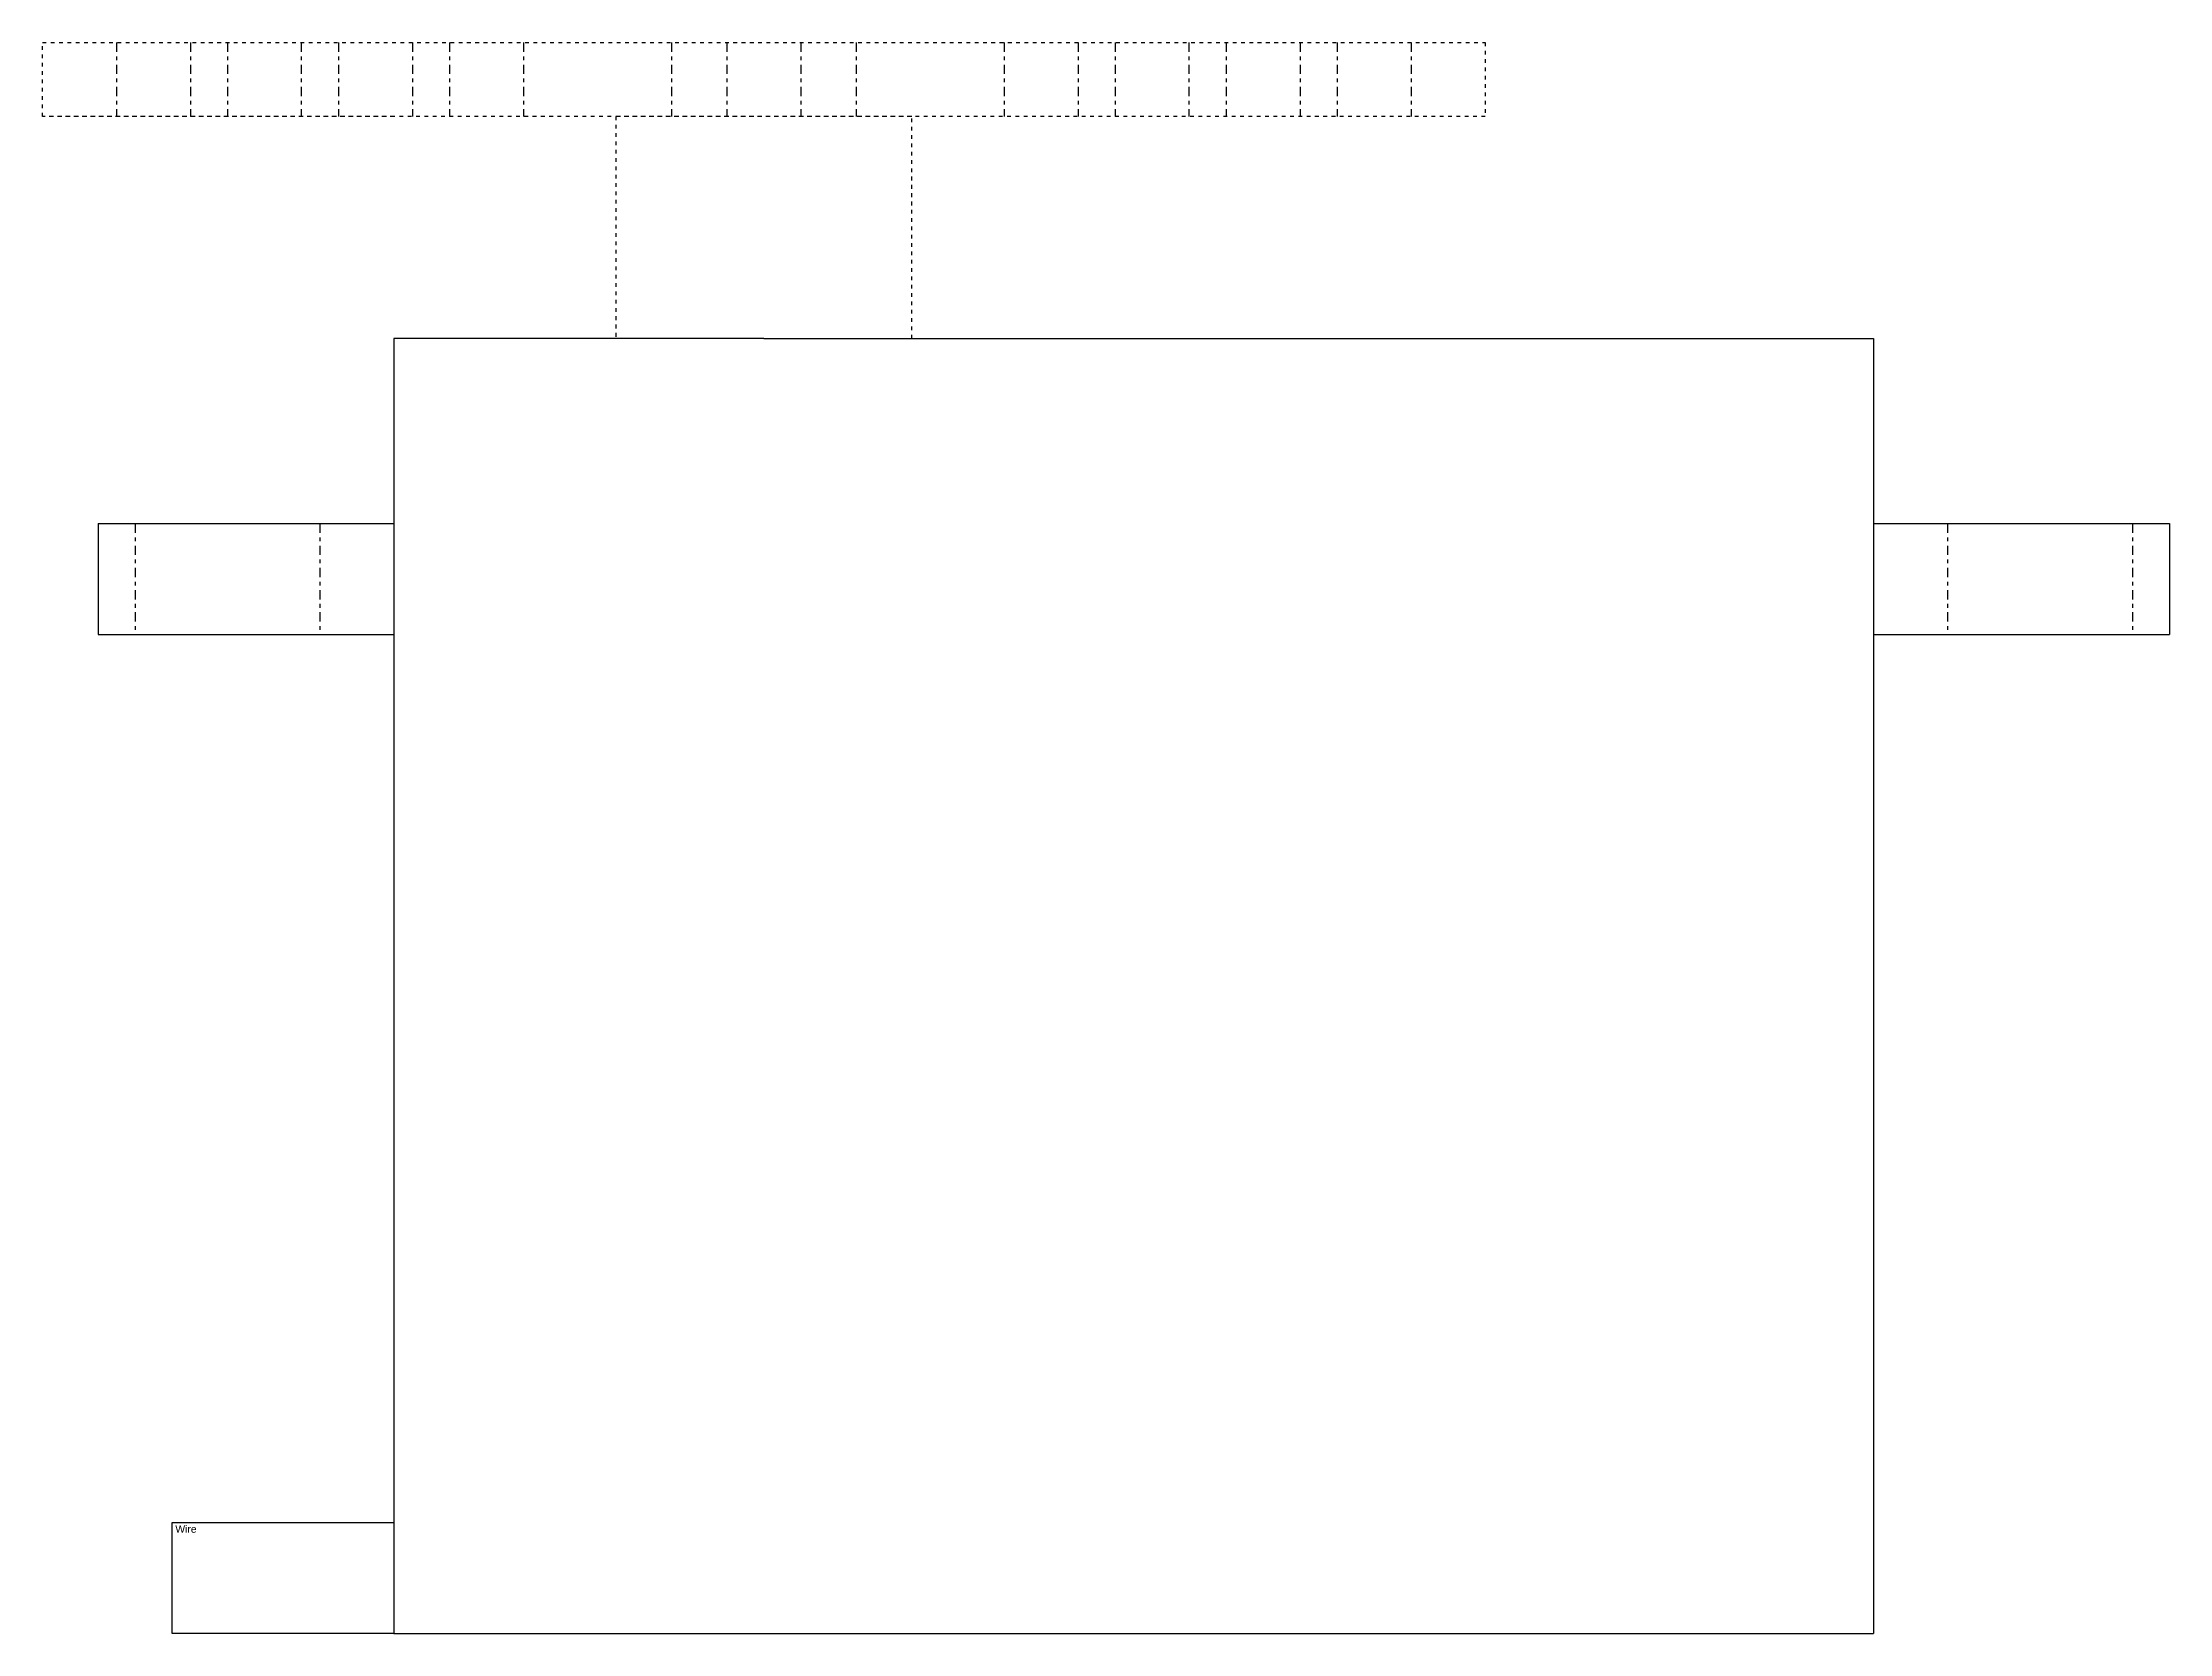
# Model space of a CAD drawing. Header units: inches. Extents: x 4 to 3747, y -1393 to 142.
# Drawn here: x 464.1 to 521.6, y -287.5 to -244.5 of the extents above; entities that cross this region are included whole.
import ezdxf

# ---------------------------------------------------------------- set-up
doc = ezdxf.new("R2010")
doc.units = ezdxf.units.IN
doc.header["$MEASUREMENT"] = 0
doc.linetypes.add('DASHDOT2', pattern=[0.5, 0.25, -0.125, 0, -0.125])
doc.linetypes.add('DOT2', pattern=[0.125, 0, -0.125])
doc.layers.add('Hidden', color=2, linetype='DASHDOT2')
doc.layers.add('Switch_Wisker', color=5, linetype='DOT2')
doc.styles.get("Standard").update_dxf_attribs({"font": 'arial.ttf'})

msp = doc.modelspace()

# ---------------------------------------------------------------- texts
at = {"insert": (467.73645, -284.60613), "char_height": 0.2, "width": 5, "attachment_point": 1}
msp.add_mtext('Wire', dxfattribs=at)

# ---------------------------------------------------------------- linework, layer by layer
for p, q in [((483.64582, -252.52735), (473.64582, -252.52735)), ((473.64582, -252.52735), (473.64582, -287.52735)), ((483.64582, -252.52735), (513.64582, -252.52735)), ((513.64582, -252.52735), (513.64582, -287.52735)), ((465.64582, -257.52735), (473.64582, -257.52735)), ((465.64582, -257.52735), (465.64582, -260.52735)), ((513.64582, -257.52735), (521.64582, -257.52735)), ((521.64582, -257.52735), (521.64582, -260.52735)), ((465.64582, -260.52735), (473.64582, -260.52735)), ((513.64582, -260.52735), (521.64582, -260.52735)), ((467.64582, -287.52735), (467.64582, -284.52735)), ((467.64582, -284.52735), (473.64582, -284.52735)), ((473.64582, -287.52735), (467.64582, -287.52735)), ((473.64582, -287.52735), (513.64582, -287.52735))]:
    msp.add_line(p, q)
at = {"layer": 'Hidden'}
for p, q in [((466.14582, -244.52735), (466.14582, -246.52735)), ((468.14582, -244.52735), (468.14582, -246.52735)), ((469.14582, -244.52735), (469.14582, -246.52735)), ((471.13803, -244.52735), (471.13752, -246.52735)), ((472.14582, -244.52735), (472.14582, -246.52735)), ((474.14582, -244.52735), (474.14582, -246.52735)), ((475.14582, -244.52735), (475.14582, -246.52735)), ((477.14582, -244.52735), (477.14582, -246.52735)), ((481.14582, -244.52735), (481.14582, -246.52735)), ((482.64582, -244.52735), (482.64582, -246.52735)), ((484.64582, -244.52735), (484.64582, -246.52735)), ((486.14582, -244.52735), (486.14582, -246.52735)), ((490.14582, -244.52735), (490.14582, -246.52735)), ((492.14582, -244.52735), (492.14582, -246.52735)), ((493.14582, -244.52735), (493.14582, -246.52735)), ((495.13803, -244.52735), (495.13803, -246.52735)), ((496.14582, -244.52735), (496.14582, -246.52735)), ((498.14582, -244.52735), (498.14582, -246.52735)), ((499.14582, -244.52735), (499.14582, -246.52735)), ((501.14582, -244.52735), (501.14582, -246.52735)), ((466.64582, -257.52735), (466.64582, -260.52735)), ((471.64582, -257.52735), (471.64582, -260.52735)), ((515.64582, -257.52735), (515.64582, -260.52735)), ((520.64582, -257.52735), (520.64582, -260.52735))]:
    msp.add_line(p, q, dxfattribs=at)
at = {"layer": 'Switch_Wisker'}
for p, q in [((464.14582, -246.52735), (464.14582, -244.52735)), ((464.14582, -244.52735), (503.14582, -244.52735)), ((503.14582, -244.52735), (503.14582, -246.52735)), ((473.64582, -246.52735), (464.14582, -246.52735)), ((464.14582, -246.52735), (464.14582, -246.52735)), ((503.14582, -246.52735), (464.14582, -246.52735)), ((487.64582, -246.52735), (479.64582, -246.52735)), ((479.64582, -246.52735), (479.64582, -252.52735)), ((487.64582, -252.52735), (487.64582, -246.52735))]:
    msp.add_line(p, q, dxfattribs=at)

msp.set_redraw_order([(e.dxf.handle, doc.entitydb.next_handle()) for e in msp.query("TEXT MTEXT ATTDEF DIMENSION ARC_DIMENSION")])  # texts and dimensions are drawn at this point

doc.saveas('drawing.dxf')
